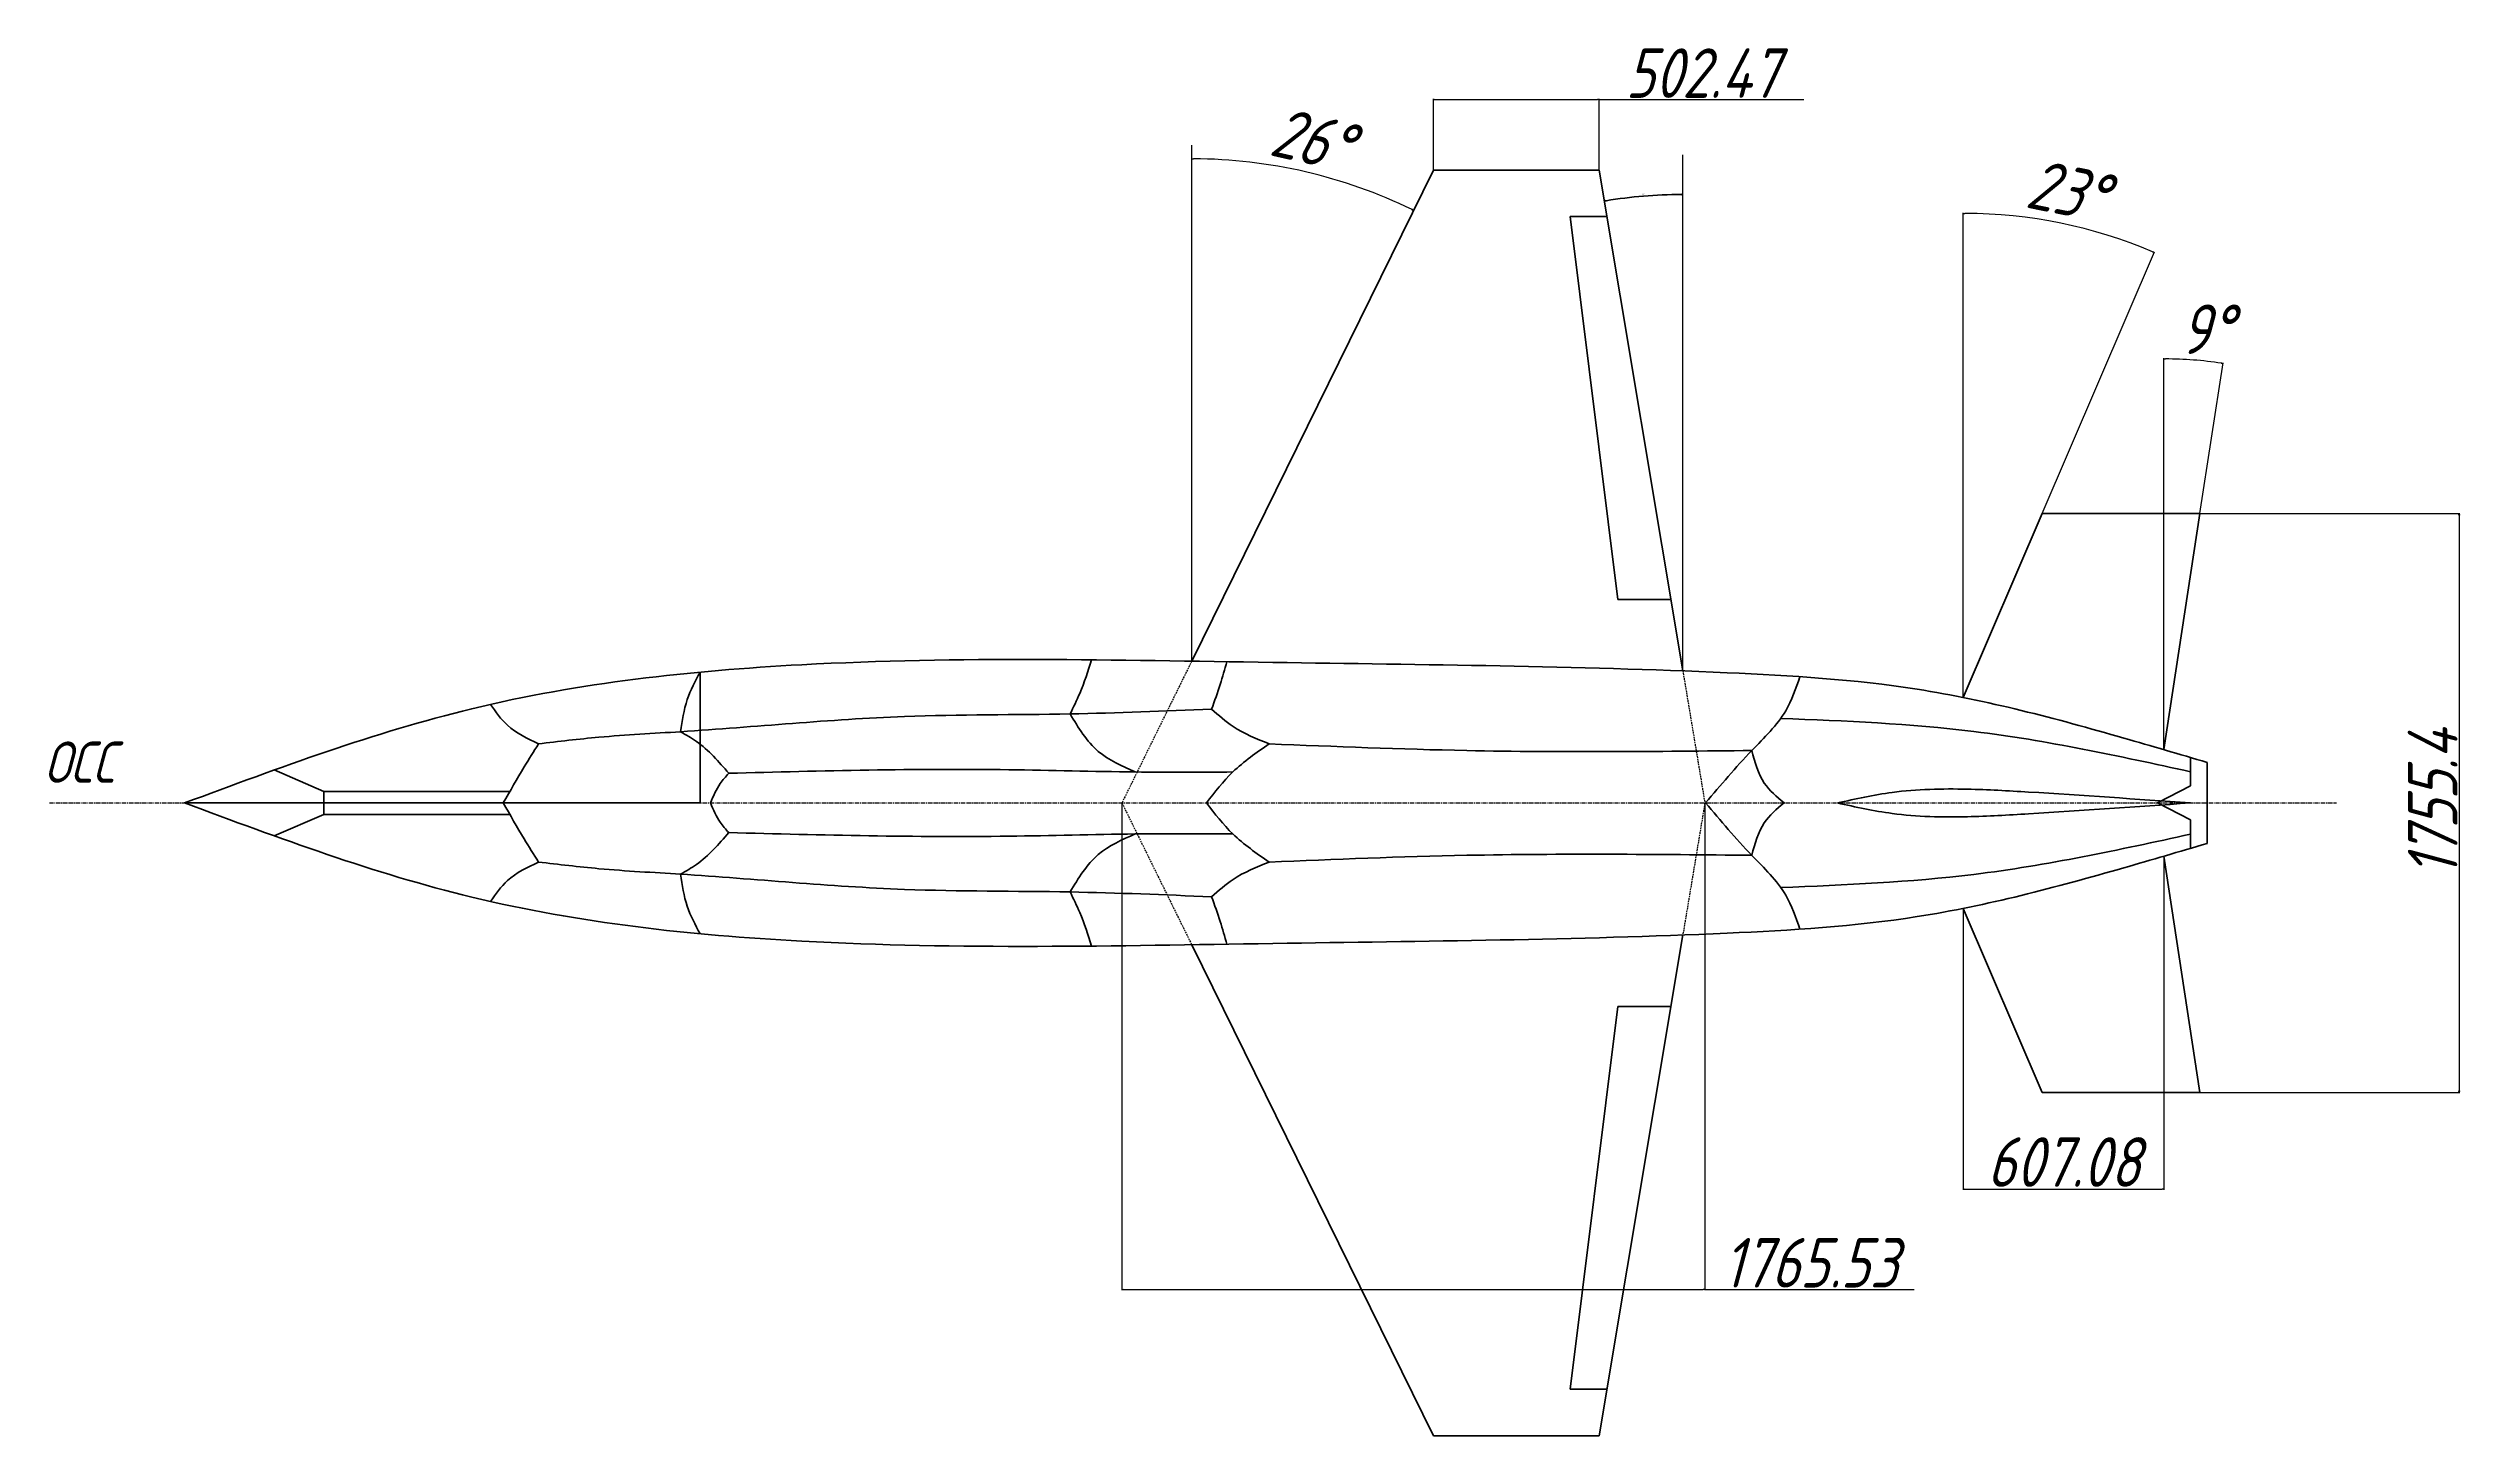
# Model space of a CAD drawing. Header units: millimetres. Extents: x 39448 to 67040, y 20141 to 39640.
# Drawn here: x 44673 to 51976, y 22710 to 26916 of the extents above; entities that cross this region are included whole.
import ezdxf

# ---------------------------------------------------------------- set-up
doc = ezdxf.new("R2010")
doc.units = ezdxf.units.MM
doc.linetypes.add('CENTER', pattern=[2, 1.25, -0.25, 0.25, -0.25])
doc.linetypes.add('DASHED', pattern=[0.75, 0.5, -0.25])
for name, color, linetype, lineweight in [('_axes (Оси)', 6, 'CENTER', 30), ('_basic (Основной)', 4, 'Continuous', 60), ('_contour (Тонкий)', 7, 'Continuous', 30), ('_invisible (Невидимый)', 1, 'DASHED', 30), ('_text (Надписи)', 2, 'Continuous', 30)]:
    doc.layers.add(name, color=color, linetype=linetype, lineweight=lineweight)
doc.styles.add('ESKD', font='eskd.shx', dxfattribs={"oblique": 15, "height": 5})
doc.dimstyles.new('ESKD', dxfattribs={"dimtxt": 5, "dimasz": 5, "dimexe": 2, "dimexo": 0, "dimgap": 2, "dimtad": 1, "dimtoh": 1, "dimzin": 12, "dimdsep": 46, "dimtxsty": 'ESKD', "dimblk1": 'OPEN', "dimblk2": 'OPEN', "dimsah": 1, "dimcen": 5, "dimclrd": 256, "dimclre": 256, "dimclrt": 2, "dimadec": 0, "dimazin": 0, "dimtfac": 1, "dimtmove": 0, "dimatfit": 3, "dimldrblk": 'OPEN', "dimfxl": 1, "dimtolj": 1, "dimtzin": 12, "dimlwd": -1, "dimlwe": -1, "dimarcsym": 0})

# ---------------------------------------------------------------- blocks, each defined once
blk = doc.blocks.new('_OPEN')
at = {"color": 0, "linetype": 'ByBlock'}
for p, q in [((-1, 0.2), (0, 0)), ((0, 0), (-1, -0.2)), ((0, 0), (-1, 0))]:
    blk.add_line(p, q, dxfattribs=at)
blk = doc.blocks.new('*D97')
at = {"layer": '_contour (Тонкий)', "transparency": 16777216}
blk.add_arc((48135.9, 25058.2), 1522.4, 64.00361, 89.81182, dxfattribs=at)
at = {"layer": 'Defpoints', "color": 0, "transparency": 16777216}
for p in [(48135.9, 26622.1), (48867.7, 26546.4), (48592.5, 26510.4), (48135.9, 25058.2), (48135.9, 25058.2)]:
    blk.add_point(p, dxfattribs=at)
at = {"layer": '_contour (Тонкий)', "transparency": 16777216, "xscale": 5, "yscale": 5, "zscale": 5}
for p, rotation in [((48135.9, 26580.5), 179.9059102574018), ((48807.6, 26424.3), 333.909517752011)]:
    blk.add_blockref('_OPEN', p, dxfattribs=dict(at, rotation=rotation))
at = {"layer": '_contour (Тонкий)', "color": 2, "transparency": 16777216, "insert": (48500, 26639.2), "char_height": 5, "attachment_point": 5, "rotation": 347.02885, "style": 'ESKD'}
blk.add_mtext('\\A1;{\\H30x;26°}', dxfattribs=at)
blk = doc.blocks.new('*D98')
at = {"layer": '_contour (Тонкий)', "transparency": 16777216}
for p, q in [((50472.8, 25418.9), (50472.8, 26417.3)), ((50711.9, 25506), (51051.4, 26298.5))]:
    blk.add_line(p, q, dxfattribs=at)
blk.add_arc((50472.8, 24947.9), 1467.4, 67.00573, 89.80477, dxfattribs=at)
at = {"layer": 'Defpoints', "color": 0, "transparency": 16777216}
for p in [(50863.9, 26362.2), (50711.9, 25506), (50472.8, 25418.9), (50472.8, 24947.9), (50472.8, 24947.9)]:
    blk.add_point(p, dxfattribs=at)
at = {"layer": '_contour (Тонкий)', "transparency": 16777216, "xscale": 5, "yscale": 5, "zscale": 5}
for p, rotation in [((50472.8, 26415.3), 179.9023855877477), ((51050.6, 26296.7), 336.9081173236711)]:
    blk.add_blockref('_OPEN', p, dxfattribs=dict(at, rotation=rotation))
at = {"layer": '_contour (Тонкий)', "color": 2, "transparency": 16777216, "insert": (50788, 26484.1), "char_height": 5, "attachment_point": 5, "rotation": 348.40525, "style": 'ESKD'}
blk.add_mtext('\\A1;{\\H30x;23°}', dxfattribs=at)
blk = doc.blocks.new('*D99')
at = {"layer": '_contour (Тонкий)', "transparency": 16777216}
for p, q in [((51079.9, 25400.8), (51079.9, 25976.1)), ((51189.6, 25506), (51259.5, 25962.4))]:
    blk.add_line(p, q, dxfattribs=at)
blk.add_arc((51079.9, 24789.8), 1184.3, 81.53087, 89.75811, dxfattribs=at)
at = {"layer": 'Defpoints', "color": 0, "transparency": 16777216}
for p in [(51139.8, 25972.6), (51189.6, 25506), (51079.9, 25400.8), (51079.9, 24789.8), (51079.9, 24789.8)]:
    blk.add_point(p, dxfattribs=at)
at = {"layer": '_contour (Тонкий)', "transparency": 16777216, "xscale": 5, "yscale": 5, "zscale": 5}
for p, rotation in [((51079.9, 25974.1), 179.8790535197819), ((51259.2, 25960.5), 351.4099223785278)]:
    blk.add_blockref('_OPEN', p, dxfattribs=dict(at, rotation=rotation))
at = {"layer": '_contour (Тонкий)', "color": 2, "transparency": 16777216, "insert": (51209, 26064.1), "char_height": 5, "attachment_point": 5, "style": 'ESKD'}
blk.add_mtext('\\A1;{\\H30x;9°}', dxfattribs=at)
blk = doc.blocks.new('*D106')
at = {"layer": '_contour (Тонкий)', "transparency": 16777216}
for p, q in [((48867.7, 26546.4), (48867.7, 26762.2)), ((48872.7, 26760.2), (49365.1, 26760.2)), ((49370.1, 26546.4), (49370.1, 26762.2)), ((49370.1, 26760.2), (49989.3, 26760.2))]:
    blk.add_line(p, q, dxfattribs=at)
at = {"layer": 'Defpoints', "color": 0, "transparency": 16777216}
for p in [(49370.1, 26760.2), (48867.7, 26546.4), (49370.1, 26546.4)]:
    blk.add_point(p, dxfattribs=at)
at = {"layer": '_contour (Тонкий)', "transparency": 16777216, "xscale": 5, "yscale": 5, "zscale": 5, "rotation": 180}
blk.add_blockref('_OPEN', (48867.7, 26760.2), dxfattribs=at)
at = {"layer": '_contour (Тонкий)', "transparency": 16777216, "xscale": 5, "yscale": 5, "zscale": 5}
blk.add_blockref('_OPEN', (49370.1, 26760.2), dxfattribs=at)
at = {"layer": '_contour (Тонкий)', "color": 2, "transparency": 16777216, "insert": (49682.2, 26840.3), "char_height": 5, "attachment_point": 5, "style": 'ESKD'}
blk.add_mtext('\\A1;{\\H30x;502.47}', dxfattribs=at)
blk = doc.blocks.new('*D107')
at = {"layer": '_contour (Тонкий)', "transparency": 16777216}
for p, q in [((51189.6, 25506), (51976.4, 25506)), ((51974.4, 25501), (51974.4, 23755.6)), ((51189.6, 23750.6), (51976.4, 23750.6))]:
    blk.add_line(p, q, dxfattribs=at)
at = {"layer": 'Defpoints', "color": 0, "transparency": 16777216}
for p in [(51189.6, 25506), (51189.6, 23750.6), (51974.4, 23750.6)]:
    blk.add_point(p, dxfattribs=at)
at = {"layer": '_contour (Тонкий)', "transparency": 16777216, "xscale": 5, "yscale": 5, "zscale": 5}
for p, rotation in [((51974.4, 25506), 90), ((51974.4, 23750.6), 270)]:
    blk.add_blockref('_OPEN', p, dxfattribs=dict(at, rotation=rotation))
at = {"layer": '_contour (Тонкий)', "color": 2, "transparency": 16777216, "insert": (51894.3, 24628.3), "char_height": 5, "attachment_point": 5, "rotation": 90, "style": 'ESKD'}
blk.add_mtext('\\A1;{\\H30x;1755.4}', dxfattribs=at)
blk = doc.blocks.new('*D108')
at = {"layer": '_contour (Тонкий)', "transparency": 16777216}
for p, q in [((51079.9, 24466.8), (51079.9, 23455.4)), ((50472.8, 24308.7), (50472.8, 23455.4)), ((50477.8, 23457.4), (51074.9, 23457.4))]:
    blk.add_line(p, q, dxfattribs=at)
at = {"layer": 'Defpoints', "color": 0, "transparency": 16777216}
for p in [(51079.9, 24466.8), (50472.8, 24308.7), (51079.9, 23457.4)]:
    blk.add_point(p, dxfattribs=at)
at = {"layer": '_contour (Тонкий)', "transparency": 16777216, "xscale": 5, "yscale": 5, "zscale": 5, "rotation": 180}
blk.add_blockref('_OPEN', (50472.8, 23457.4), dxfattribs=at)
at = {"layer": '_contour (Тонкий)', "transparency": 16777216, "xscale": 5, "yscale": 5, "zscale": 5}
blk.add_blockref('_OPEN', (51079.9, 23457.4), dxfattribs=at)
at = {"layer": '_contour (Тонкий)', "color": 2, "transparency": 16777216, "insert": (50776.3, 23539.9), "char_height": 5, "attachment_point": 5, "style": 'ESKD'}
blk.add_mtext('\\A1;{\\H30x;607.08}', dxfattribs=at)
blk = doc.blocks.new('*D109')
at = {"layer": '_contour (Тонкий)', "transparency": 16777216}
for p, q in [((47924.5, 24628.3), (47924.5, 23151.7)), ((49690, 24628.3), (49690, 23151.7)), ((47929.5, 23153.7), (49685, 23153.7)), ((49690, 23153.7), (50324.2, 23153.7))]:
    blk.add_line(p, q, dxfattribs=at)
at = {"layer": 'Defpoints', "color": 0, "transparency": 16777216}
for p in [(47924.5, 24628.3), (49690, 24628.3), (49690, 23153.7)]:
    blk.add_point(p, dxfattribs=at)
at = {"layer": '_contour (Тонкий)', "transparency": 16777216, "xscale": 5, "yscale": 5, "zscale": 5, "rotation": 180}
blk.add_blockref('_OPEN', (47924.5, 23153.7), dxfattribs=at)
at = {"layer": '_contour (Тонкий)', "transparency": 16777216, "xscale": 5, "yscale": 5, "zscale": 5}
blk.add_blockref('_OPEN', (49690, 23153.7), dxfattribs=at)
at = {"layer": '_contour (Тонкий)', "color": 2, "transparency": 16777216, "insert": (50009.6, 23234.6), "char_height": 5, "attachment_point": 5, "style": 'ESKD'}
blk.add_mtext('\\A1;{\\H30x;1765.53}', dxfattribs=at)
blk = doc.blocks.new('*D114')
at = {"layer": '_basic (Основной)', "transparency": 16777216}
blk.add_arc((49623.3, 25028.5), 1443.9, 90.1984, 99.26916, dxfattribs=at)
at = {"layer": 'Defpoints', "color": 0, "transparency": 16777216}
for p in [(49623.3, 26592.5), (49370.1, 26546.4), (49543.8, 26470.3), (49623.3, 25028.5), (49623.3, 25028.5)]:
    blk.add_point(p, dxfattribs=at)
at = {"layer": '_basic (Основной)', "transparency": 16777216, "xscale": 5, "yscale": 5, "zscale": 5}
for p, rotation in [((49385.8, 26452.8), 189.3683633829184), ((49623.3, 26472.5), 0.09920008811151541)]:
    blk.add_blockref('_OPEN', p, dxfattribs=dict(at, rotation=rotation))
at = {"layer": '_basic (Основной)', "color": 2, "transparency": 16777216, "insert": (49503.7, 26472.7), "char_height": 5, "attachment_point": 5, "rotation": 4.73378, "style": 'ESKD'}
blk.add_mtext('\\A1;9°', dxfattribs=at)

msp = doc.modelspace()

# ---------------------------------------------------------------- linework, layer by layer
at = {"layer": '_axes (Оси)', "ltscale": 10, "transparency": 33554687}
msp.add_line((44676.283, 24628.298), (51603.49, 24628.298), dxfattribs=at)
at = {"layer": '_basic (Основной)', "transparency": 33554687}
for p, q in [((48867.672, 26546.429), (48135.851, 25058.161)), ((48867.672, 26546.429), (49370.142, 26546.429)), ((49370.142, 26546.429), (49623.266, 25028.537)), ((49393.663, 26405.383), (49282.072, 26405.383)), ((49426.379, 25245.194), (49282.072, 26405.383)), ((50711.869, 25506), (50472.769, 24947.856)), ((50711.869, 25506), (51189.588, 25506)), ((51189.588, 25506), (51079.854, 24789.807)), ((49587.136, 25245.194), (49426.379, 25245.194)), ((51161.35, 24765.846), (51161.35, 24679.864)), ((45507.101, 24663.298), (45357.287, 24728.204)), ((51211.513, 24751.046), (51211.513, 24628.298)), ((45507.101, 24628.298), (45507.101, 24663.298)), ((45507.101, 24663.298), (46070.795, 24663.298)), ((45507.101, 24628.298), (45507.101, 24593.298)), ((51161.35, 24679.864), (51060.628, 24628.298)), ((51161.35, 24576.732), (51060.628, 24628.298)), ((51211.513, 24505.55), (51211.513, 24628.298)), ((45507.101, 24593.298), (45357.287, 24528.393)), ((45507.101, 24593.298), (46070.795, 24593.298)), ((51161.35, 24490.751), (51161.35, 24576.732)), ((51189.588, 23750.597), (51079.854, 24466.79)), ((50711.869, 23750.597), (50472.769, 24308.74)), ((48867.672, 22710.168), (48135.851, 24198.436)), ((49370.142, 22710.168), (49623.266, 24228.06)), ((49426.379, 24011.402), (49282.072, 22851.213)), ((49587.136, 24011.402), (49426.379, 24011.402)), ((50711.869, 23750.597), (51189.588, 23750.597)), ((49393.663, 22851.213), (49282.072, 22851.213)), ((48867.672, 22710.168), (49370.142, 22710.168))]:
    msp.add_line(p, q, dxfattribs=at)
at = {"layer": '_basic (Основной)', "color": 2, "transparency": 33554687}
for p, q in [((46647.065, 25024.804), (46647.065, 24628.298)), ((46647.065, 24628.298), (45085.814, 24628.298))]:
    msp.add_line(p, q, dxfattribs=at)
at = {"layer": '_basic (Основной)', "transparency": 33554687}
for points in [[(45085.814, 24628.298), (45955.36, 24913.679), (46954.761, 25047.135), (48381.929, 25054.227), (49758.013, 25022.957), (50333.265, 24972.887), (50958.583, 24825.009), (51211.513, 24751.046)], [(47832.675, 25062.087), (47796.734, 24960.345), (47767.547, 24898.125)], [(48242.513, 25056.453), (48222.167, 24987.456), (48196.171, 24912.764)], [(46647.065, 25024.804), (46607.972, 24941.647), (46587.848, 24844.197)], [(49978.081, 25010.929), (49934.853, 24907.589), (49832.578, 24787.418), (49692.189, 24628.298)], [(46011.692, 24926.888), (46063.793, 24863.782), (46157.616, 24807.304)], [(46157.616, 24807.304), (46340.725, 24827.518), (46587.848, 24844.197), (47266.33, 24890.282), (47767.547, 24898.125), (48196.171, 24912.764)], [(48196.171, 24912.764), (48261.258, 24859.988), (48370.26, 24807.411)], [(46587.848, 24844.197), (46635.945, 24814.633), (46733.756, 24718.143)], [(47767.547, 24898.125), (47852.937, 24784.644), (47965.105, 24722.167)], [(49919.899, 24884.672), (50504.912, 24844.897), (51161.35, 24722.855)], [(46157.616, 24807.304), (46114.266, 24737.41), (46050.793, 24628.298)], [(48370.26, 24807.411), (48260.573, 24722.198), (48180.622, 24628.298)], [(48370.26, 24807.411), (48968.864, 24787.077), (49832.578, 24787.077)], [(49832.247, 24787.074), (49870.145, 24688.353), (49929.799, 24628.298)], [(46733.756, 24718.143), (46707.856, 24686.884), (46678.376, 24628.298)], [(46733.756, 24718.143), (47581.984, 24729.139), (47965.105, 24722.167), (48260.573, 24722.167)], [(45085.814, 24628.298), (45955.36, 24342.918), (46954.761, 24209.461), (48381.929, 24202.37), (49758.013, 24233.64), (50333.265, 24283.71), (50958.583, 24431.588), (51211.513, 24505.55)], [(46157.616, 24449.293), (46114.266, 24519.187), (46050.793, 24628.298)], [(46733.756, 24538.453), (46707.856, 24569.713), (46678.376, 24628.298)], [(48370.26, 24449.186), (48260.573, 24534.399), (48180.622, 24628.298)], [(49978.081, 24245.667), (49934.853, 24349.007), (49832.578, 24469.178), (49692.189, 24628.298)], [(49832.247, 24469.523), (49870.145, 24568.243), (49929.799, 24628.298)], [(50091.727, 24628.298), (50257.544, 24660.187), (50485.025, 24670.048), (50670.392, 24661.377), (51160.43, 24628.298)], [(50091.727, 24628.298), (50257.544, 24596.41), (50485.025, 24586.549), (50670.392, 24595.22), (51160.43, 24628.298)], [(46587.848, 24412.399), (46635.945, 24441.964), (46733.756, 24538.453)], [(46733.756, 24538.453), (47581.984, 24527.458), (47965.105, 24534.43), (48260.573, 24534.43)], [(47767.547, 24358.472), (47852.937, 24471.952), (47965.105, 24534.43)], [(48370.26, 24449.186), (48968.864, 24469.519), (49832.578, 24469.519)], [(49919.899, 24371.925), (50504.912, 24411.7), (51161.35, 24533.742)], [(46011.692, 24329.708), (46063.793, 24392.814), (46157.616, 24449.293)], [(46157.616, 24449.293), (46340.725, 24429.078), (46587.848, 24412.399), (47266.33, 24366.315), (47767.547, 24358.472), (48196.171, 24343.833)], [(46647.065, 24231.792), (46607.972, 24314.949), (46587.848, 24412.399)], [(48196.171, 24343.833), (48261.258, 24396.608), (48370.26, 24449.186)], [(47832.675, 24194.509), (47796.734, 24296.252), (47767.547, 24358.472)], [(48242.513, 24200.144), (48222.167, 24269.14), (48196.171, 24343.833)]]:
    msp.add_spline(points, degree=3, dxfattribs=at)
at = {"layer": '_contour (Тонкий)', "transparency": 33554687}
for p, q in [((48135.851, 25058.161), (48135.851, 26622.077)), ((49623.266, 25028.537), (49623.266, 26592.454)), ((50472.769, 24947.856), (50472.769, 25418.947)), ((51079.854, 24789.807), (51079.854, 25400.779))]:
    msp.add_line(p, q, dxfattribs=at)
at = {"layer": '_invisible (Невидимый)', "ltscale": 10, "transparency": 33554687}
for p, q in [((48135.851, 25058.161), (47924.476, 24628.298)), ((49623.266, 25028.537), (49690.01, 24628.298)), ((47924.476, 24628.298), (48135.851, 24198.436)), ((49690.01, 24628.298), (49623.266, 24228.06))]:
    msp.add_line(p, q, dxfattribs=at)

# ---------------------------------------------------------------- texts
at = {"layer": '_text (Надписи)', "transparency": 33554687, "insert": (44660.023, 24814.365), "char_height": 125, "attachment_point": 1, "style": 'ESKD'}
msp.add_mtext_dynamic_manual_height_columns('ОСС', width=15.93486, gutter_width=25, heights=[0], dxfattribs=at)

# ---------------------------------------------------------------- dimensions: what is measured, and where the dimension line sits
at = {"layer": '_basic (Основной)', "color": 1, "transparency": 33554687}
dim = msp.add_angular_dim_2l(base=(49543.774, 26470.292), line1=((49370.142, 26546.429), (49623.266, 25028.537)), line2=((49623.266, 25028.537), (49623.266, 26592.454)), dimstyle='ESKD', dxfattribs=at)
dim.commit()
dim.dimension.update_dxf_attribs({"geometry": '*D114', "text_midpoint": (49503.677, 26472.706)})
at = {"layer": '_contour (Тонкий)', "transparency": 33554687}
for base, p1, p2, picture, middle in [((49370.142, 26760.24), (48867.672, 26546.429), (49370.142, 26546.429), '*D106', (49682.238, 26840.347)), ((51079.854, 23457.4427), (50472.7695, 24308.74), (51079.854, 24466.7896), '*D108', (50776.3117, 23539.8792))]:
    dim = msp.add_linear_dim(base=base, p1=p1, p2=p2, text='{\\H30x;<>}', dimstyle='ESKD', dxfattribs=at)
    dim.commit()
    dim.dimension.update_dxf_attribs({"geometry": picture, "text_midpoint": middle})
for base, line1, line2, picture, middle in [((48592.531, 26510.42), ((48867.672, 26546.429), (48135.851, 25058.161)), ((48135.851, 25058.161), (48135.851, 26622.077)), '*D97', (48477.563, 26541.686)), ((50863.92, 26362.165), ((50711.869, 25506), (50472.769, 24947.856)), ((50472.769, 24947.856), (50472.769, 25418.947)), '*D98', (50767.7, 26385.314)), ((51139.848, 25972.608), ((51189.588, 25506), (51079.854, 24789.807)), ((51079.854, 24789.807), (51079.854, 25400.779)), '*D99', (51209.048, 25967.061))]:
    dim = msp.add_angular_dim_2l(base=base, line1=line1, line2=line2, text='{\\H30x;<>}', dimstyle='ESKD', dxfattribs=at)
    dim.commit()
    dim.dimension.update_dxf_attribs({"geometry": picture, "text_midpoint": middle, "dimtype": 162})
dim = msp.add_linear_dim(base=(51974.383, 23750.597), p1=(51189.588, 25506), p2=(51189.588, 23750.597), angle=90, text='{\\H30x;<>}', dimstyle='ESKD', dxfattribs=at)
dim.commit()
dim.dimension.update_dxf_attribs({"geometry": '*D107', "text_midpoint": (51894.276, 24628.298)})
dim = msp.add_linear_dim(base=(49690.01, 23153.682), p1=(47924.476, 24628.298), p2=(49690.01, 24628.298), text='{\\H30x;<>}', dimstyle='ESKD', dxfattribs=at)
dim.commit()
dim.dimension.update_dxf_attribs({"geometry": '*D109', "text_midpoint": (50009.607, 23153.682), "dimtype": 160})

doc.saveas('drawing.dxf')
